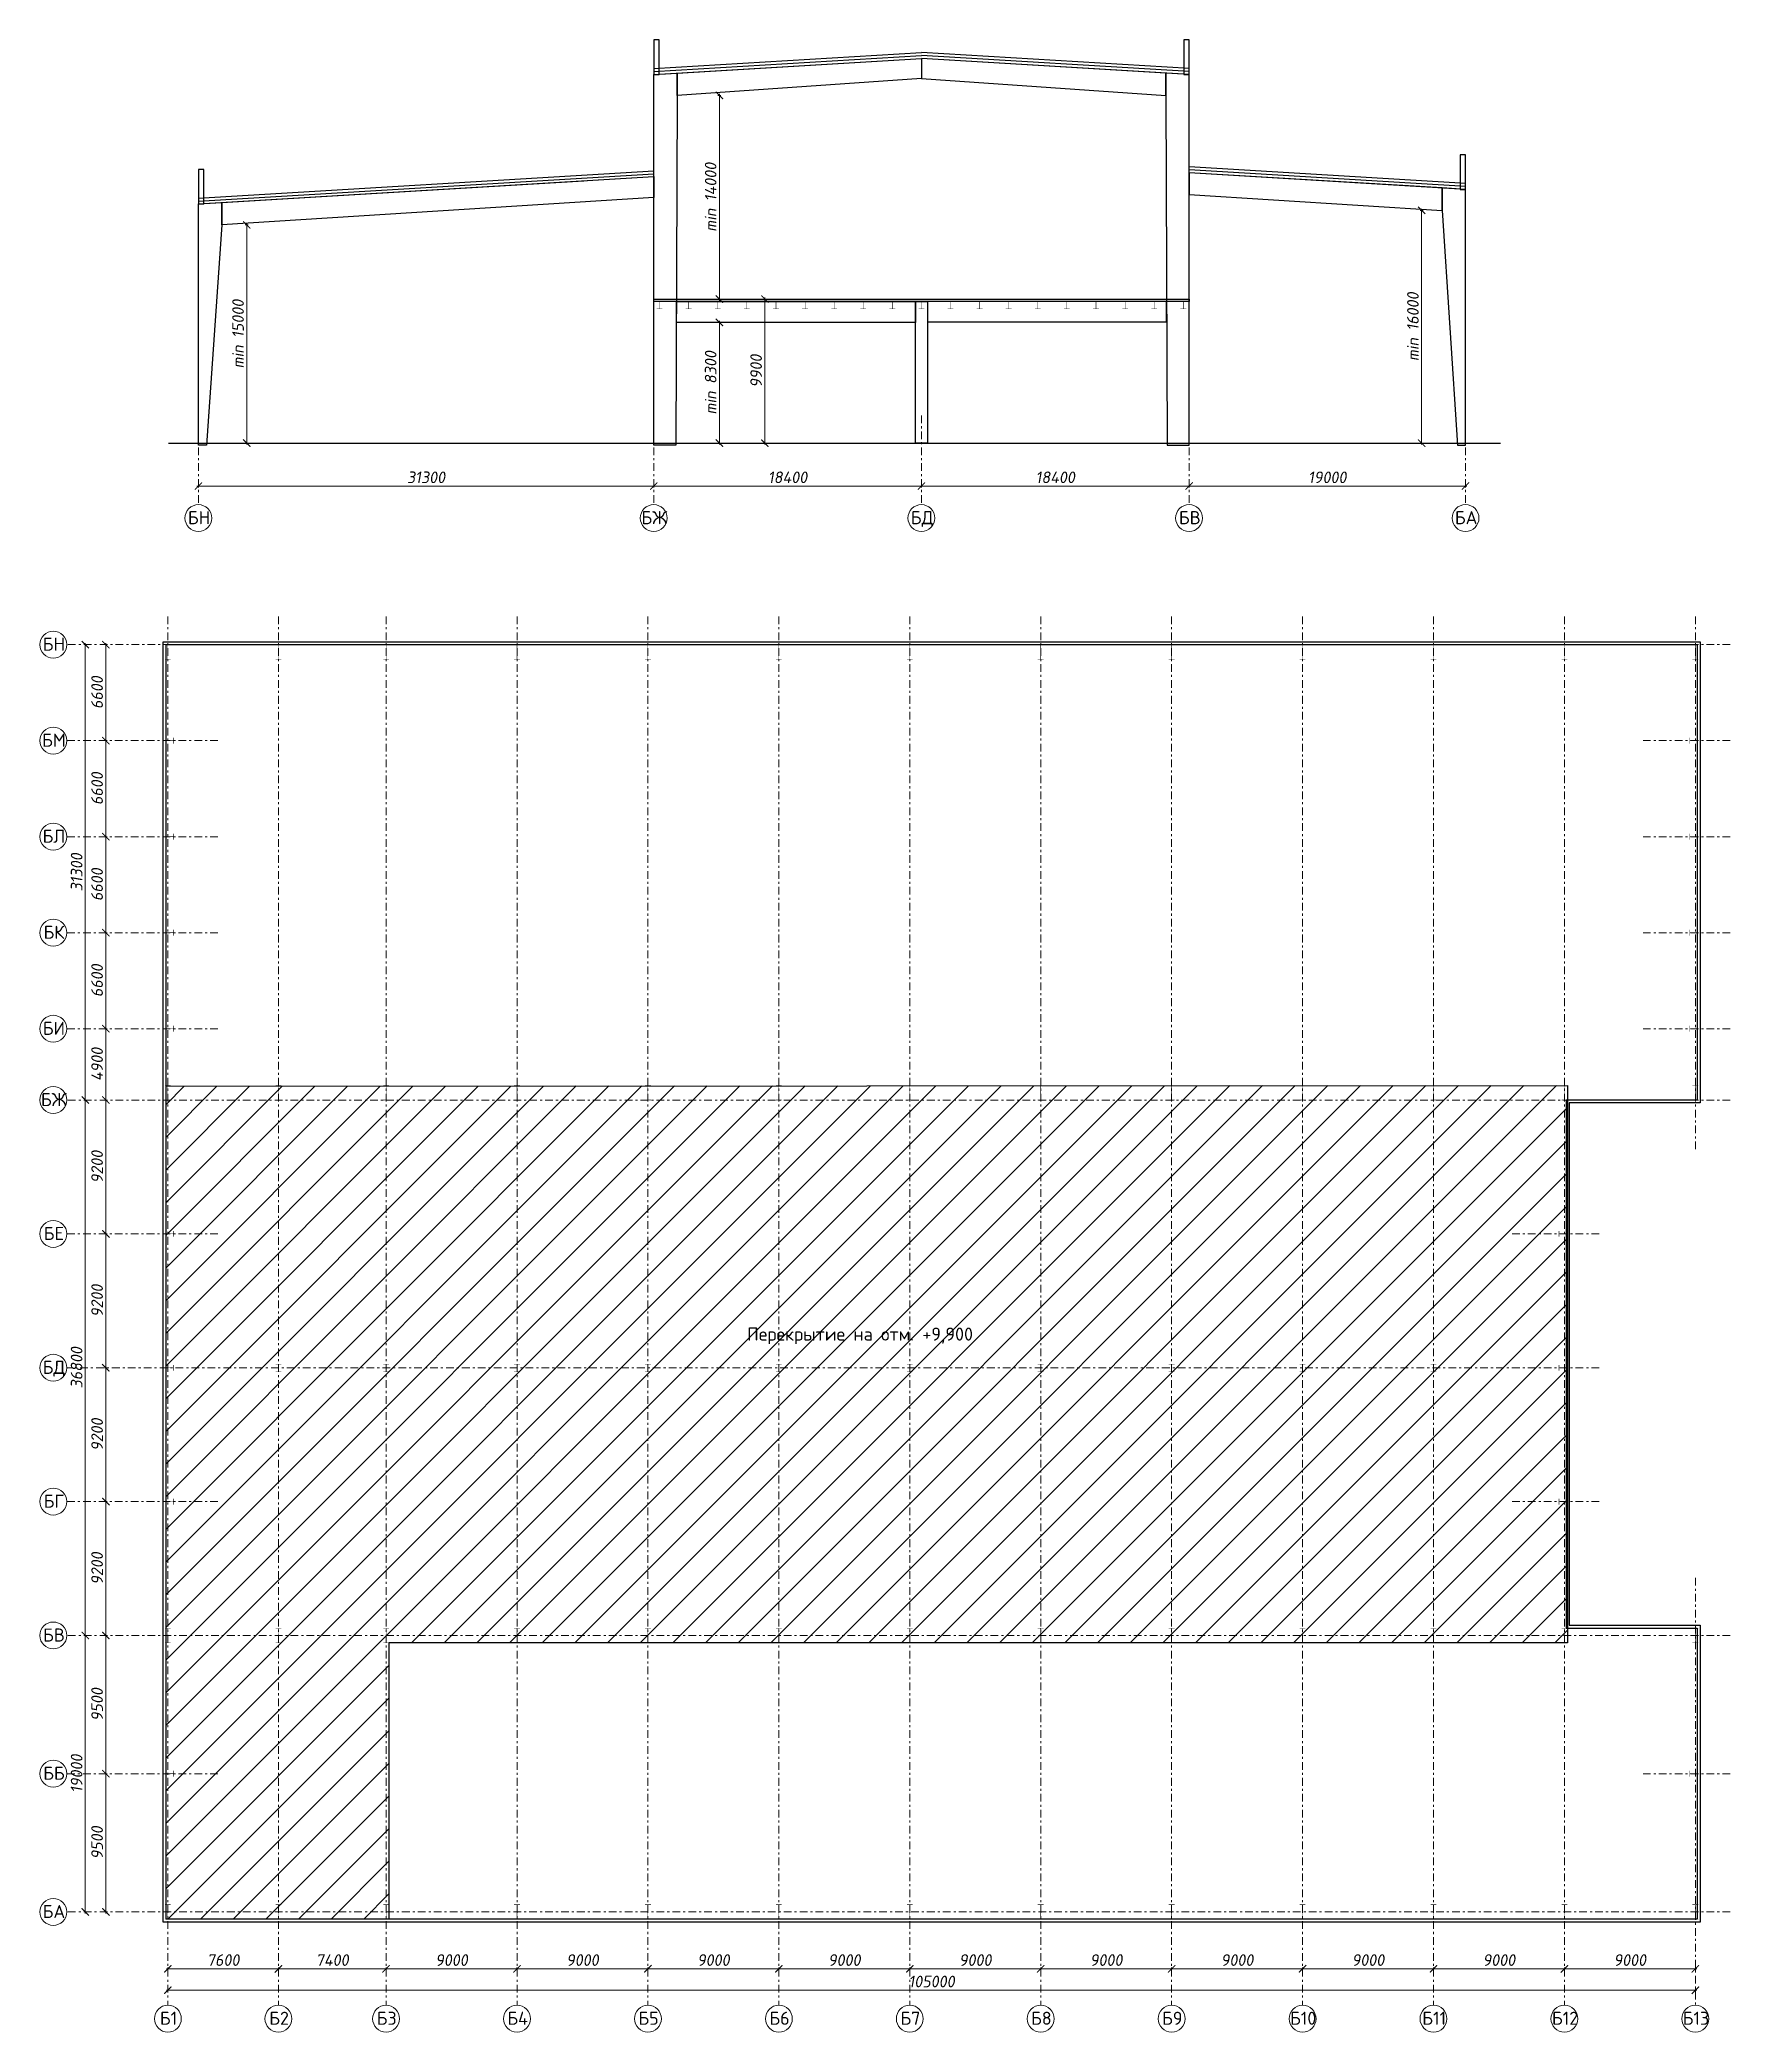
# Model space of a CAD drawing. Header units: millimetres. Extents: x -2648 to 2168491, y -277796 to 297800.
# Drawn here: x 1663548 to 1779741, y 68342 to 205273 of the extents above; entities that cross this region are included whole.
import ezdxf
from ezdxf.enums import TextEntityAlignment as Align

# ---------------------------------------------------------------- set-up
doc = ezdxf.new("R2010")
doc.units = ezdxf.units.MM
doc.linetypes.add('Штрихштриховая', pattern=[1093.611073, 529.166651, -211.666656, 141.111112, -211.666656])
doc.layers.get('0').update_dxf_attribs({"lineweight": 0})
doc.layers.get('Defpoints').update_dxf_attribs({"color": 252})
doc.layers.add('Axes', color=1, linetype='Continuous')
doc.layers.add('Dimension', color=162, linetype='Continuous', lineweight=25)
doc.layers.add('я_12', color=1, linetype='Continuous', lineweight=20)
doc.styles.add('Лена', font='isocpeur.ttf', dxfattribs={"oblique": 10})
doc.dimstyles.new('S-100', dxfattribs={"dimscale": 100, "dimtxt": 1, "dimasz": 1.5, "dimexe": 1, "dimexo": 1, "dimgap": 1, "dimtad": 1, "dimdec": 0, "dimzin": 0, "dimdsep": 46, "dimtxsty": 'Лена', "dimblk": 'ARCHTICK', "dimcen": 2, "dimdle": 1, "dimclrd": 256, "dimclre": 256, "dimclrt": 256, "dimadec": 0, "dimazin": 0, "dimtfac": 1, "dimtdec": 0, "dimtmove": 1, "dimatfit": 2, "dimfxl": 1, "dimtolj": 1, "dimtzin": 0, "dimlwd": 20, "dimlwe": 20, "dimarcsym": 0})

msp = doc.modelspace()

# ---------------------------------------------------------------- texts
at = {"layer": 'Axes', "style": 'Лена'}
for s, p in [('БН', (1674493.5, 171983.9)), ('БЖ', (1705793.5, 171983.9)), ('БД', (1724193.5, 171983.9)), ('БВ', (1742593.5, 171983.9)), ('БА', (1761593.5, 171983.9)), ('БН', (1664516.5, 163287.3)), ('БМ', (1664516.5, 156687.3)), ('БЛ', (1664516.5, 150087.3)), ('БК', (1664516.5, 143487.3)), ('БИ', (1664516.5, 136887.3)), ('БЖ', (1664516.5, 131987.3)), ('БЕ', (1664516.5, 122787.3)), ('Перекрытие на отм. +9,900', (1719931.9, 115870.2)), ('БД', (1664516.5, 113587.3)), ('БГ', (1664516.5, 104387.3)), ('БВ', (1664516.5, 95187.3)), ('ББ', (1664516.5, 85687.3)), ('БА', (1664516.5, 76187.3)), ('Б1', (1672392.9, 68846.8)), ('Б2', (1679992.9, 68846.8)), ('Б3', (1687392.9, 68846.8)), ('Б4', (1696392.9, 68846.8)), ('Б5', (1705392.9, 68846.8)), ('Б6', (1714392.9, 68846.8)), ('Б7', (1723392.9, 68846.8)), ('Б8', (1732392.9, 68846.8)), ('Б9', (1741392.9, 68846.8)), ('Б10', (1750392.9, 68846.8)), ('Б11', (1759392.9, 68846.8)), ('Б12', (1768392.9, 68846.8)), ('Б13', (1777392.9, 68846.8))]:
    msp.add_text(s, height=900, dxfattribs=at).set_placement(p, align=Align.CENTER)

# ---------------------------------------------------------------- blocks, each defined once
blk = doc.blocks.new('_ArchTick')
at = {"color": 0, "linetype": 'ByBlock', "const_width": 0.15}
blk.add_lwpolyline([(-0.5, -0.5), (0.5, 0.5)], dxfattribs=at)
blk = doc.blocks.new('*D431')
at = {"layer": 'Defpoints', "color": 0, "lineweight": -2, "ltscale": 100, "transparency": 16777216}
for p in [(1679948, 72695), (1672348, 72395), (1679948, 70190)]:
    blk.add_point(p, dxfattribs=at)
at = {"layer": 'Dimension', "lineweight": 20, "ltscale": 100, "transparency": 16777216}
for p, q in [((1672248, 72695), (1680048, 72695)), ((1672348, 72595), (1672348, 72795)), ((1679948, 72595), (1679948, 72795))]:
    blk.add_line(p, q, dxfattribs=at)
at = {"layer": 'Dimension', "lineweight": 20, "ltscale": 100, "transparency": 16777216, "xscale": 500, "yscale": 500, "zscale": 500, "rotation": 180}
blk.add_blockref('_ArchTick', (1672348, 72695), dxfattribs=at)
at = {"layer": 'Dimension', "lineweight": 20, "ltscale": 100, "transparency": 16777216, "xscale": 500, "yscale": 500, "zscale": 500}
blk.add_blockref('_ArchTick', (1679948, 72695), dxfattribs=at)
at = {"layer": 'Dimension', "lineweight": -2, "ltscale": 100, "transparency": 16777216, "insert": (1676148, 73295), "char_height": 800, "attachment_point": 5, "style": 'Лена'}
blk.add_mtext('\\A1;7600', dxfattribs=at)
blk = doc.blocks.new('*D432')
at = {"layer": 'Defpoints', "color": 0, "lineweight": -2, "ltscale": 100, "transparency": 16777216}
for p in [(1672348, 72535), (1777348, 71223), (1777348, 70190)]:
    blk.add_point(p, dxfattribs=at)
at = {"layer": 'Dimension', "lineweight": 20, "ltscale": 100, "transparency": 16777216}
for p, q in [((1672248, 71223), (1777448, 71223)), ((1672348, 71323), (1672348, 71123)), ((1777348, 71123), (1777348, 71323))]:
    blk.add_line(p, q, dxfattribs=at)
at = {"layer": 'Dimension', "lineweight": 20, "ltscale": 100, "transparency": 16777216, "xscale": 500, "yscale": 500, "zscale": 500, "rotation": 180}
blk.add_blockref('_ArchTick', (1672348, 71223), dxfattribs=at)
at = {"layer": 'Dimension', "lineweight": 20, "ltscale": 100, "transparency": 16777216, "xscale": 500, "yscale": 500, "zscale": 500}
blk.add_blockref('_ArchTick', (1777348, 71223), dxfattribs=at)
at = {"layer": 'Dimension', "lineweight": -2, "ltscale": 100, "transparency": 16777216, "insert": (1724848, 71823), "char_height": 800, "attachment_point": 5, "style": 'Лена'}
blk.add_mtext('\\A1;105000', dxfattribs=at)
blk = doc.blocks.new('*D445')
at = {"layer": 'Defpoints', "color": 0, "lineweight": -2, "ltscale": 100, "transparency": 16777216}
for p in [(1665396, 95607), (1666675, 95607), (1665396, 76607)]:
    blk.add_point(p, dxfattribs=at)
at = {"layer": 'Dimension', "lineweight": 20, "ltscale": 100, "transparency": 16777216}
for p, q in [((1666575, 95607), (1666775, 95607)), ((1666675, 76507), (1666675, 95707)), ((1666575, 76607), (1666775, 76607))]:
    blk.add_line(p, q, dxfattribs=at)
at = {"layer": 'Dimension', "lineweight": 20, "ltscale": 100, "transparency": 16777216, "xscale": 500, "yscale": 500, "zscale": 500}
for p, rotation in [((1666675, 95607), 90), ((1666675, 76607), 270)]:
    blk.add_blockref('_ArchTick', p, dxfattribs=dict(at, rotation=rotation))
at = {"layer": 'Dimension', "lineweight": -2, "ltscale": 100, "transparency": 16777216, "insert": (1666075, 86107), "char_height": 800, "attachment_point": 5, "rotation": 90, "style": 'Лена'}
blk.add_mtext('\\A1;19000', dxfattribs=at)
blk = doc.blocks.new('*D434')
at = {"layer": 'Defpoints', "color": 0, "lineweight": -2, "ltscale": 100, "transparency": 16777216}
for p in [(1687348, 72695), (1679948, 72395), (1687348, 70190)]:
    blk.add_point(p, dxfattribs=at)
at = {"layer": 'Dimension', "lineweight": 20, "ltscale": 100, "transparency": 16777216}
for p, q in [((1679848, 72695), (1687448, 72695)), ((1679948, 72595), (1679948, 72795)), ((1687348, 72595), (1687348, 72795))]:
    blk.add_line(p, q, dxfattribs=at)
at = {"layer": 'Dimension', "lineweight": 20, "ltscale": 100, "transparency": 16777216, "xscale": 500, "yscale": 500, "zscale": 500, "rotation": 180}
blk.add_blockref('_ArchTick', (1679948, 72695), dxfattribs=at)
at = {"layer": 'Dimension', "lineweight": 20, "ltscale": 100, "transparency": 16777216, "xscale": 500, "yscale": 500, "zscale": 500}
blk.add_blockref('_ArchTick', (1687348, 72695), dxfattribs=at)
at = {"layer": 'Dimension', "lineweight": -2, "ltscale": 100, "transparency": 16777216, "insert": (1683648, 73295), "char_height": 800, "attachment_point": 5, "style": 'Лена'}
blk.add_mtext('\\A1;7400', dxfattribs=at)
blk = doc.blocks.new('*D435')
at = {"layer": 'Defpoints', "color": 0, "lineweight": -2, "ltscale": 100, "transparency": 16777216}
for p in [(1696348, 72695), (1687348, 72395), (1696348, 70190)]:
    blk.add_point(p, dxfattribs=at)
at = {"layer": 'Dimension', "lineweight": 20, "ltscale": 100, "transparency": 16777216}
for p, q in [((1687248, 72695), (1696448, 72695)), ((1687348, 72595), (1687348, 72795)), ((1696348, 72595), (1696348, 72795))]:
    blk.add_line(p, q, dxfattribs=at)
at = {"layer": 'Dimension', "lineweight": 20, "ltscale": 100, "transparency": 16777216, "xscale": 500, "yscale": 500, "zscale": 500, "rotation": 180}
blk.add_blockref('_ArchTick', (1687348, 72695), dxfattribs=at)
at = {"layer": 'Dimension', "lineweight": 20, "ltscale": 100, "transparency": 16777216, "xscale": 500, "yscale": 500, "zscale": 500}
blk.add_blockref('_ArchTick', (1696348, 72695), dxfattribs=at)
at = {"layer": 'Dimension', "lineweight": -2, "ltscale": 100, "transparency": 16777216, "insert": (1691848, 73295), "char_height": 800, "attachment_point": 5, "style": 'Лена'}
blk.add_mtext('\\A1;9000', dxfattribs=at)
blk = doc.blocks.new('*D436')
at = {"layer": 'Defpoints', "color": 0, "lineweight": -2, "ltscale": 100, "transparency": 16777216}
for p in [(1705348, 72695), (1696348, 72395), (1705348, 70190)]:
    blk.add_point(p, dxfattribs=at)
at = {"layer": 'Dimension', "lineweight": 20, "ltscale": 100, "transparency": 16777216}
for p, q in [((1696248, 72695), (1705448, 72695)), ((1696348, 72595), (1696348, 72795)), ((1705348, 72595), (1705348, 72795))]:
    blk.add_line(p, q, dxfattribs=at)
at = {"layer": 'Dimension', "lineweight": 20, "ltscale": 100, "transparency": 16777216, "xscale": 500, "yscale": 500, "zscale": 500, "rotation": 180}
blk.add_blockref('_ArchTick', (1696348, 72695), dxfattribs=at)
at = {"layer": 'Dimension', "lineweight": 20, "ltscale": 100, "transparency": 16777216, "xscale": 500, "yscale": 500, "zscale": 500}
blk.add_blockref('_ArchTick', (1705348, 72695), dxfattribs=at)
at = {"layer": 'Dimension', "lineweight": -2, "ltscale": 100, "transparency": 16777216, "insert": (1700848, 73295), "char_height": 800, "attachment_point": 5, "style": 'Лена'}
blk.add_mtext('\\A1;9000', dxfattribs=at)
blk = doc.blocks.new('*D437')
at = {"layer": 'Defpoints', "color": 0, "lineweight": -2, "ltscale": 100, "transparency": 16777216}
for p in [(1714348, 72695), (1705348, 72395), (1714348, 70190)]:
    blk.add_point(p, dxfattribs=at)
at = {"layer": 'Dimension', "lineweight": 20, "ltscale": 100, "transparency": 16777216}
for p, q in [((1705248, 72695), (1714448, 72695)), ((1705348, 72595), (1705348, 72795)), ((1714348, 72595), (1714348, 72795))]:
    blk.add_line(p, q, dxfattribs=at)
at = {"layer": 'Dimension', "lineweight": 20, "ltscale": 100, "transparency": 16777216, "xscale": 500, "yscale": 500, "zscale": 500, "rotation": 180}
blk.add_blockref('_ArchTick', (1705348, 72695), dxfattribs=at)
at = {"layer": 'Dimension', "lineweight": 20, "ltscale": 100, "transparency": 16777216, "xscale": 500, "yscale": 500, "zscale": 500}
blk.add_blockref('_ArchTick', (1714348, 72695), dxfattribs=at)
at = {"layer": 'Dimension', "lineweight": -2, "ltscale": 100, "transparency": 16777216, "insert": (1709848, 73295), "char_height": 800, "attachment_point": 5, "style": 'Лена'}
blk.add_mtext('\\A1;9000', dxfattribs=at)
blk = doc.blocks.new('*D438')
at = {"layer": 'Defpoints', "color": 0, "lineweight": -2, "ltscale": 100, "transparency": 16777216}
for p in [(1723348, 72695), (1714348, 72395), (1723348, 70190)]:
    blk.add_point(p, dxfattribs=at)
at = {"layer": 'Dimension', "lineweight": 20, "ltscale": 100, "transparency": 16777216}
for p, q in [((1714248, 72695), (1723448, 72695)), ((1714348, 72595), (1714348, 72795)), ((1723348, 72595), (1723348, 72795))]:
    blk.add_line(p, q, dxfattribs=at)
at = {"layer": 'Dimension', "lineweight": 20, "ltscale": 100, "transparency": 16777216, "xscale": 500, "yscale": 500, "zscale": 500, "rotation": 180}
blk.add_blockref('_ArchTick', (1714348, 72695), dxfattribs=at)
at = {"layer": 'Dimension', "lineweight": 20, "ltscale": 100, "transparency": 16777216, "xscale": 500, "yscale": 500, "zscale": 500}
blk.add_blockref('_ArchTick', (1723348, 72695), dxfattribs=at)
at = {"layer": 'Dimension', "lineweight": -2, "ltscale": 100, "transparency": 16777216, "insert": (1718848, 73295), "char_height": 800, "attachment_point": 5, "style": 'Лена'}
blk.add_mtext('\\A1;9000', dxfattribs=at)
blk = doc.blocks.new('*D439')
at = {"layer": 'Defpoints', "color": 0, "lineweight": -2, "ltscale": 100, "transparency": 16777216}
for p in [(1732348, 72695), (1723348, 72395), (1732348, 70190)]:
    blk.add_point(p, dxfattribs=at)
at = {"layer": 'Dimension', "lineweight": 20, "ltscale": 100, "transparency": 16777216}
for p, q in [((1723248, 72695), (1732448, 72695)), ((1723348, 72595), (1723348, 72795)), ((1732348, 72595), (1732348, 72795))]:
    blk.add_line(p, q, dxfattribs=at)
at = {"layer": 'Dimension', "lineweight": 20, "ltscale": 100, "transparency": 16777216, "xscale": 500, "yscale": 500, "zscale": 500, "rotation": 180}
blk.add_blockref('_ArchTick', (1723348, 72695), dxfattribs=at)
at = {"layer": 'Dimension', "lineweight": 20, "ltscale": 100, "transparency": 16777216, "xscale": 500, "yscale": 500, "zscale": 500}
blk.add_blockref('_ArchTick', (1732348, 72695), dxfattribs=at)
at = {"layer": 'Dimension', "lineweight": -2, "ltscale": 100, "transparency": 16777216, "insert": (1727848, 73295), "char_height": 800, "attachment_point": 5, "style": 'Лена'}
blk.add_mtext('\\A1;9000', dxfattribs=at)
blk = doc.blocks.new('*D440')
at = {"layer": 'Defpoints', "color": 0, "lineweight": -2, "ltscale": 100, "transparency": 16777216}
for p in [(1741348, 72695), (1732348, 72395), (1741348, 70190)]:
    blk.add_point(p, dxfattribs=at)
at = {"layer": 'Dimension', "lineweight": 20, "ltscale": 100, "transparency": 16777216}
for p, q in [((1732248, 72695), (1741448, 72695)), ((1732348, 72595), (1732348, 72795)), ((1741348, 72595), (1741348, 72795))]:
    blk.add_line(p, q, dxfattribs=at)
at = {"layer": 'Dimension', "lineweight": 20, "ltscale": 100, "transparency": 16777216, "xscale": 500, "yscale": 500, "zscale": 500, "rotation": 180}
blk.add_blockref('_ArchTick', (1732348, 72695), dxfattribs=at)
at = {"layer": 'Dimension', "lineweight": 20, "ltscale": 100, "transparency": 16777216, "xscale": 500, "yscale": 500, "zscale": 500}
blk.add_blockref('_ArchTick', (1741348, 72695), dxfattribs=at)
at = {"layer": 'Dimension', "lineweight": -2, "ltscale": 100, "transparency": 16777216, "insert": (1736848, 73295), "char_height": 800, "attachment_point": 5, "style": 'Лена'}
blk.add_mtext('\\A1;9000', dxfattribs=at)
blk = doc.blocks.new('*D441')
at = {"layer": 'Defpoints', "color": 0, "lineweight": -2, "ltscale": 100, "transparency": 16777216}
for p in [(1750348, 72695), (1741348, 72395), (1750348, 70190)]:
    blk.add_point(p, dxfattribs=at)
at = {"layer": 'Dimension', "lineweight": 20, "ltscale": 100, "transparency": 16777216}
for p, q in [((1741248, 72695), (1750448, 72695)), ((1741348, 72595), (1741348, 72795)), ((1750348, 72595), (1750348, 72795))]:
    blk.add_line(p, q, dxfattribs=at)
at = {"layer": 'Dimension', "lineweight": 20, "ltscale": 100, "transparency": 16777216, "xscale": 500, "yscale": 500, "zscale": 500, "rotation": 180}
blk.add_blockref('_ArchTick', (1741348, 72695), dxfattribs=at)
at = {"layer": 'Dimension', "lineweight": 20, "ltscale": 100, "transparency": 16777216, "xscale": 500, "yscale": 500, "zscale": 500}
blk.add_blockref('_ArchTick', (1750348, 72695), dxfattribs=at)
at = {"layer": 'Dimension', "lineweight": -2, "ltscale": 100, "transparency": 16777216, "insert": (1745848, 73295), "char_height": 800, "attachment_point": 5, "style": 'Лена'}
blk.add_mtext('\\A1;9000', dxfattribs=at)
blk = doc.blocks.new('*D442')
at = {"layer": 'Defpoints', "color": 0, "lineweight": -2, "ltscale": 100, "transparency": 16777216}
for p in [(1759348, 72695), (1750348, 72395), (1759348, 70190)]:
    blk.add_point(p, dxfattribs=at)
at = {"layer": 'Dimension', "lineweight": 20, "ltscale": 100, "transparency": 16777216}
for p, q in [((1750248, 72695), (1759448, 72695)), ((1750348, 72595), (1750348, 72795)), ((1759348, 72595), (1759348, 72795))]:
    blk.add_line(p, q, dxfattribs=at)
at = {"layer": 'Dimension', "lineweight": 20, "ltscale": 100, "transparency": 16777216, "xscale": 500, "yscale": 500, "zscale": 500, "rotation": 180}
blk.add_blockref('_ArchTick', (1750348, 72695), dxfattribs=at)
at = {"layer": 'Dimension', "lineweight": 20, "ltscale": 100, "transparency": 16777216, "xscale": 500, "yscale": 500, "zscale": 500}
blk.add_blockref('_ArchTick', (1759348, 72695), dxfattribs=at)
at = {"layer": 'Dimension', "lineweight": -2, "ltscale": 100, "transparency": 16777216, "insert": (1754848, 73295), "char_height": 800, "attachment_point": 5, "style": 'Лена'}
blk.add_mtext('\\A1;9000', dxfattribs=at)
blk = doc.blocks.new('*D443')
at = {"layer": 'Defpoints', "color": 0, "lineweight": -2, "ltscale": 100, "transparency": 16777216}
for p in [(1768348, 72695), (1759348, 72395), (1768348, 70190)]:
    blk.add_point(p, dxfattribs=at)
at = {"layer": 'Dimension', "lineweight": 20, "ltscale": 100, "transparency": 16777216}
for p, q in [((1759248, 72695), (1768448, 72695)), ((1759348, 72595), (1759348, 72795)), ((1768348, 72595), (1768348, 72795))]:
    blk.add_line(p, q, dxfattribs=at)
at = {"layer": 'Dimension', "lineweight": 20, "ltscale": 100, "transparency": 16777216, "xscale": 500, "yscale": 500, "zscale": 500, "rotation": 180}
blk.add_blockref('_ArchTick', (1759348, 72695), dxfattribs=at)
at = {"layer": 'Dimension', "lineweight": 20, "ltscale": 100, "transparency": 16777216, "xscale": 500, "yscale": 500, "zscale": 500}
blk.add_blockref('_ArchTick', (1768348, 72695), dxfattribs=at)
at = {"layer": 'Dimension', "lineweight": -2, "ltscale": 100, "transparency": 16777216, "insert": (1763848, 73295), "char_height": 800, "attachment_point": 5, "style": 'Лена'}
blk.add_mtext('\\A1;9000', dxfattribs=at)
blk = doc.blocks.new('*D433')
at = {"layer": 'Defpoints', "color": 0, "lineweight": -2, "ltscale": 100, "transparency": 16777216}
for p in [(1777348, 72695), (1768348, 72395), (1777348, 70190)]:
    blk.add_point(p, dxfattribs=at)
at = {"layer": 'Dimension', "lineweight": 20, "ltscale": 100, "transparency": 16777216}
for p, q in [((1768248, 72695), (1777448, 72695)), ((1768348, 72595), (1768348, 72795)), ((1777348, 72595), (1777348, 72795))]:
    blk.add_line(p, q, dxfattribs=at)
at = {"layer": 'Dimension', "lineweight": 20, "ltscale": 100, "transparency": 16777216, "xscale": 500, "yscale": 500, "zscale": 500, "rotation": 180}
blk.add_blockref('_ArchTick', (1768348, 72695), dxfattribs=at)
at = {"layer": 'Dimension', "lineweight": 20, "ltscale": 100, "transparency": 16777216, "xscale": 500, "yscale": 500, "zscale": 500}
blk.add_blockref('_ArchTick', (1777348, 72695), dxfattribs=at)
at = {"layer": 'Dimension', "lineweight": -2, "ltscale": 100, "transparency": 16777216, "insert": (1772848, 73295), "char_height": 800, "attachment_point": 5, "style": 'Лена'}
blk.add_mtext('\\A1;9000', dxfattribs=at)
blk = doc.blocks.new('*D444')
at = {"layer": 'Defpoints', "color": 0, "lineweight": -2, "ltscale": 100, "transparency": 16777216}
for p in [(1665396, 86107), (1668085, 86107), (1665396, 76607)]:
    blk.add_point(p, dxfattribs=at)
at = {"layer": 'Dimension', "lineweight": 20, "ltscale": 100, "transparency": 16777216}
for p, q in [((1667985, 86107), (1668185, 86107)), ((1668085, 76507), (1668085, 86207)), ((1667985, 76607), (1668185, 76607))]:
    blk.add_line(p, q, dxfattribs=at)
at = {"layer": 'Dimension', "lineweight": 20, "ltscale": 100, "transparency": 16777216, "xscale": 500, "yscale": 500, "zscale": 500}
for p, rotation in [((1668085, 86107), 90), ((1668085, 76607), 270)]:
    blk.add_blockref('_ArchTick', p, dxfattribs=dict(at, rotation=rotation))
at = {"layer": 'Dimension', "lineweight": -2, "ltscale": 100, "transparency": 16777216, "insert": (1667485, 81357), "char_height": 800, "attachment_point": 5, "rotation": 90, "style": 'Лена'}
blk.add_mtext('\\A1;9500', dxfattribs=at)
blk = doc.blocks.new('*D446')
at = {"layer": 'Defpoints', "color": 0, "lineweight": -2, "ltscale": 100, "transparency": 16777216}
for p in [(1665396, 95607), (1668085, 95607), (1665396, 86107)]:
    blk.add_point(p, dxfattribs=at)
at = {"layer": 'Dimension', "lineweight": 20, "ltscale": 100, "transparency": 16777216}
for p, q in [((1667985, 95607), (1668185, 95607)), ((1668085, 86007), (1668085, 95707)), ((1667985, 86107), (1668185, 86107))]:
    blk.add_line(p, q, dxfattribs=at)
at = {"layer": 'Dimension', "lineweight": 20, "ltscale": 100, "transparency": 16777216, "xscale": 500, "yscale": 500, "zscale": 500}
for p, rotation in [((1668085, 95607), 90), ((1668085, 86107), 270)]:
    blk.add_blockref('_ArchTick', p, dxfattribs=dict(at, rotation=rotation))
at = {"layer": 'Dimension', "lineweight": -2, "ltscale": 100, "transparency": 16777216, "insert": (1667485, 90857), "char_height": 800, "attachment_point": 5, "rotation": 90, "style": 'Лена'}
blk.add_mtext('\\A1;9500', dxfattribs=at)
blk = doc.blocks.new('*D447')
at = {"layer": 'Defpoints', "color": 0, "lineweight": -2, "ltscale": 100, "transparency": 16777216}
for p in [(1665396, 104807), (1668085, 104807), (1665396, 95607)]:
    blk.add_point(p, dxfattribs=at)
at = {"layer": 'Dimension', "lineweight": 20, "ltscale": 100, "transparency": 16777216}
for p, q in [((1667985, 104807), (1668185, 104807)), ((1668085, 95507), (1668085, 104907)), ((1667985, 95607), (1668185, 95607))]:
    blk.add_line(p, q, dxfattribs=at)
at = {"layer": 'Dimension', "lineweight": 20, "ltscale": 100, "transparency": 16777216, "xscale": 500, "yscale": 500, "zscale": 500}
for p, rotation in [((1668085, 104807), 90), ((1668085, 95607), 270)]:
    blk.add_blockref('_ArchTick', p, dxfattribs=dict(at, rotation=rotation))
at = {"layer": 'Dimension', "lineweight": -2, "ltscale": 100, "transparency": 16777216, "insert": (1667485, 100207), "char_height": 800, "attachment_point": 5, "rotation": 90, "style": 'Лена'}
blk.add_mtext('\\A1;9200', dxfattribs=at)
blk = doc.blocks.new('*D448')
at = {"layer": 'Defpoints', "color": 0, "lineweight": -2, "ltscale": 100, "transparency": 16777216}
for p in [(1665396, 114007), (1668085, 114007), (1665396, 104807)]:
    blk.add_point(p, dxfattribs=at)
at = {"layer": 'Dimension', "lineweight": 20, "ltscale": 100, "transparency": 16777216}
for p, q in [((1667985, 114007), (1668185, 114007)), ((1668085, 104707), (1668085, 114107)), ((1667985, 104807), (1668185, 104807))]:
    blk.add_line(p, q, dxfattribs=at)
at = {"layer": 'Dimension', "lineweight": 20, "ltscale": 100, "transparency": 16777216, "xscale": 500, "yscale": 500, "zscale": 500}
for p, rotation in [((1668085, 114007), 90), ((1668085, 104807), 270)]:
    blk.add_blockref('_ArchTick', p, dxfattribs=dict(at, rotation=rotation))
at = {"layer": 'Dimension', "lineweight": -2, "ltscale": 100, "transparency": 16777216, "insert": (1667485, 109407), "char_height": 800, "attachment_point": 5, "rotation": 90, "style": 'Лена'}
blk.add_mtext('\\A1;9200', dxfattribs=at)
blk = doc.blocks.new('*D449')
at = {"layer": 'Defpoints', "color": 0, "lineweight": -2, "ltscale": 100, "transparency": 16777216}
for p in [(1665396, 123207), (1668085, 123207), (1665396, 114007)]:
    blk.add_point(p, dxfattribs=at)
at = {"layer": 'Dimension', "lineweight": 20, "ltscale": 100, "transparency": 16777216}
for p, q in [((1668085, 113907), (1668085, 123307)), ((1667985, 123207), (1668185, 123207)), ((1667985, 114007), (1668185, 114007))]:
    blk.add_line(p, q, dxfattribs=at)
at = {"layer": 'Dimension', "lineweight": 20, "ltscale": 100, "transparency": 16777216, "xscale": 500, "yscale": 500, "zscale": 500}
for p, rotation in [((1668085, 123207), 90), ((1668085, 114007), 270)]:
    blk.add_blockref('_ArchTick', p, dxfattribs=dict(at, rotation=rotation))
at = {"layer": 'Dimension', "lineweight": -2, "ltscale": 100, "transparency": 16777216, "insert": (1667485, 118607), "char_height": 800, "attachment_point": 5, "rotation": 90, "style": 'Лена'}
blk.add_mtext('\\A1;9200', dxfattribs=at)
blk = doc.blocks.new('*D450')
at = {"layer": 'Defpoints', "color": 0, "lineweight": -2, "ltscale": 100, "transparency": 16777216}
for p in [(1665396, 132407), (1668085, 132407), (1665396, 123207)]:
    blk.add_point(p, dxfattribs=at)
at = {"layer": 'Dimension', "lineweight": 20, "ltscale": 100, "transparency": 16777216}
for p, q in [((1667985, 132407), (1668185, 132407)), ((1668085, 123107), (1668085, 132507)), ((1667985, 123207), (1668185, 123207))]:
    blk.add_line(p, q, dxfattribs=at)
at = {"layer": 'Dimension', "lineweight": 20, "ltscale": 100, "transparency": 16777216, "xscale": 500, "yscale": 500, "zscale": 500}
for p, rotation in [((1668085, 132407), 90), ((1668085, 123207), 270)]:
    blk.add_blockref('_ArchTick', p, dxfattribs=dict(at, rotation=rotation))
at = {"layer": 'Dimension', "lineweight": -2, "ltscale": 100, "transparency": 16777216, "insert": (1667485, 127807), "char_height": 800, "attachment_point": 5, "rotation": 90, "style": 'Лена'}
blk.add_mtext('\\A1;9200', dxfattribs=at)
blk = doc.blocks.new('*D451')
at = {"layer": 'Defpoints', "color": 0, "lineweight": -2, "ltscale": 100, "transparency": 16777216}
for p in [(1665396, 137307), (1668085, 137307), (1665396, 132407)]:
    blk.add_point(p, dxfattribs=at)
at = {"layer": 'Dimension', "lineweight": 20, "ltscale": 100, "transparency": 16777216}
for p, q in [((1667985, 137307), (1668185, 137307)), ((1668085, 132307), (1668085, 137407)), ((1667985, 132407), (1668185, 132407))]:
    blk.add_line(p, q, dxfattribs=at)
at = {"layer": 'Dimension', "lineweight": 20, "ltscale": 100, "transparency": 16777216, "xscale": 500, "yscale": 500, "zscale": 500}
for p, rotation in [((1668085, 137307), 90), ((1668085, 132407), 270)]:
    blk.add_blockref('_ArchTick', p, dxfattribs=dict(at, rotation=rotation))
at = {"layer": 'Dimension', "lineweight": -2, "ltscale": 100, "transparency": 16777216, "insert": (1667485, 134857), "char_height": 800, "attachment_point": 5, "rotation": 90, "style": 'Лена'}
blk.add_mtext('\\A1;4900', dxfattribs=at)
blk = doc.blocks.new('*D452')
at = {"layer": 'Defpoints', "color": 0, "lineweight": -2, "ltscale": 100, "transparency": 16777216}
for p in [(1665396, 143907), (1668085, 143907), (1665396, 137307)]:
    blk.add_point(p, dxfattribs=at)
at = {"layer": 'Dimension', "lineweight": 20, "ltscale": 100, "transparency": 16777216}
for p, q in [((1667985, 143907), (1668185, 143907)), ((1668085, 137207), (1668085, 144007)), ((1667985, 137307), (1668185, 137307))]:
    blk.add_line(p, q, dxfattribs=at)
at = {"layer": 'Dimension', "lineweight": 20, "ltscale": 100, "transparency": 16777216, "xscale": 500, "yscale": 500, "zscale": 500}
for p, rotation in [((1668085, 143907), 90), ((1668085, 137307), 270)]:
    blk.add_blockref('_ArchTick', p, dxfattribs=dict(at, rotation=rotation))
at = {"layer": 'Dimension', "lineweight": -2, "ltscale": 100, "transparency": 16777216, "insert": (1667485, 140607), "char_height": 800, "attachment_point": 5, "rotation": 90, "style": 'Лена'}
blk.add_mtext('\\A1;6600', dxfattribs=at)
blk = doc.blocks.new('*D453')
at = {"layer": 'Defpoints', "color": 0, "lineweight": -2, "ltscale": 100, "transparency": 16777216}
for p in [(1665396, 150507), (1668085, 150507), (1665396, 143907)]:
    blk.add_point(p, dxfattribs=at)
at = {"layer": 'Dimension', "lineweight": 20, "ltscale": 100, "transparency": 16777216}
for p, q in [((1667985, 150507), (1668185, 150507)), ((1668085, 143807), (1668085, 150607)), ((1667985, 143907), (1668185, 143907))]:
    blk.add_line(p, q, dxfattribs=at)
at = {"layer": 'Dimension', "lineweight": 20, "ltscale": 100, "transparency": 16777216, "xscale": 500, "yscale": 500, "zscale": 500}
for p, rotation in [((1668085, 150507), 90), ((1668085, 143907), 270)]:
    blk.add_blockref('_ArchTick', p, dxfattribs=dict(at, rotation=rotation))
at = {"layer": 'Dimension', "lineweight": -2, "ltscale": 100, "transparency": 16777216, "insert": (1667485, 147207), "char_height": 800, "attachment_point": 5, "rotation": 90, "style": 'Лена'}
blk.add_mtext('\\A1;6600', dxfattribs=at)
blk = doc.blocks.new('*D454')
at = {"layer": 'Defpoints', "color": 0, "lineweight": -2, "ltscale": 100, "transparency": 16777216}
for p in [(1665396, 157107), (1668085, 157107), (1665396, 150507)]:
    blk.add_point(p, dxfattribs=at)
at = {"layer": 'Dimension', "lineweight": 20, "ltscale": 100, "transparency": 16777216}
for p, q in [((1667985, 157107), (1668185, 157107)), ((1668085, 150407), (1668085, 157207)), ((1667985, 150507), (1668185, 150507))]:
    blk.add_line(p, q, dxfattribs=at)
at = {"layer": 'Dimension', "lineweight": 20, "ltscale": 100, "transparency": 16777216, "xscale": 500, "yscale": 500, "zscale": 500}
for p, rotation in [((1668085, 157107), 90), ((1668085, 150507), 270)]:
    blk.add_blockref('_ArchTick', p, dxfattribs=dict(at, rotation=rotation))
at = {"layer": 'Dimension', "lineweight": -2, "ltscale": 100, "transparency": 16777216, "insert": (1667485, 153807), "char_height": 800, "attachment_point": 5, "rotation": 90, "style": 'Лена'}
blk.add_mtext('\\A1;6600', dxfattribs=at)
blk = doc.blocks.new('*D455')
at = {"layer": 'Defpoints', "color": 0, "lineweight": -2, "ltscale": 100, "transparency": 16777216}
for p in [(1665396, 163707), (1668085, 163707), (1665396, 157107)]:
    blk.add_point(p, dxfattribs=at)
at = {"layer": 'Dimension', "lineweight": 20, "ltscale": 100, "transparency": 16777216}
for p, q in [((1667985, 163707), (1668185, 163707)), ((1668085, 157007), (1668085, 163807)), ((1667985, 157107), (1668185, 157107))]:
    blk.add_line(p, q, dxfattribs=at)
at = {"layer": 'Dimension', "lineweight": 20, "ltscale": 100, "transparency": 16777216, "xscale": 500, "yscale": 500, "zscale": 500}
for p, rotation in [((1668085, 163707), 90), ((1668085, 157107), 270)]:
    blk.add_blockref('_ArchTick', p, dxfattribs=dict(at, rotation=rotation))
at = {"layer": 'Dimension', "lineweight": -2, "ltscale": 100, "transparency": 16777216, "insert": (1667485, 160407), "char_height": 800, "attachment_point": 5, "rotation": 90, "style": 'Лена'}
blk.add_mtext('\\A1;6600', dxfattribs=at)
blk = doc.blocks.new('*D456')
at = {"layer": 'Defpoints', "color": 0, "lineweight": -2, "ltscale": 100, "transparency": 16777216}
for p in [(1665396, 132407), (1666675, 132407), (1665396, 95607)]:
    blk.add_point(p, dxfattribs=at)
at = {"layer": 'Dimension', "lineweight": 20, "ltscale": 100, "transparency": 16777216}
for p, q in [((1666575, 132407), (1666775, 132407)), ((1666675, 95507), (1666675, 132507)), ((1666575, 95607), (1666775, 95607))]:
    blk.add_line(p, q, dxfattribs=at)
at = {"layer": 'Dimension', "lineweight": 20, "ltscale": 100, "transparency": 16777216, "xscale": 500, "yscale": 500, "zscale": 500}
for p, rotation in [((1666675, 132407), 90), ((1666675, 95607), 270)]:
    blk.add_blockref('_ArchTick', p, dxfattribs=dict(at, rotation=rotation))
at = {"layer": 'Dimension', "lineweight": -2, "ltscale": 100, "transparency": 16777216, "insert": (1666075, 114007), "char_height": 800, "attachment_point": 5, "rotation": 90, "style": 'Лена'}
blk.add_mtext('\\A1;36800', dxfattribs=at)
blk = doc.blocks.new('*D457')
at = {"layer": 'Defpoints', "color": 0, "lineweight": -2, "ltscale": 100, "transparency": 16777216}
for p in [(1665396, 163707), (1666675, 163707), (1665396, 132407)]:
    blk.add_point(p, dxfattribs=at)
at = {"layer": 'Dimension', "lineweight": 20, "ltscale": 100, "transparency": 16777216}
for p, q in [((1666575, 163707), (1666775, 163707)), ((1666675, 132307), (1666675, 163807)), ((1666575, 132407), (1666775, 132407))]:
    blk.add_line(p, q, dxfattribs=at)
at = {"layer": 'Dimension', "lineweight": 20, "ltscale": 100, "transparency": 16777216, "xscale": 500, "yscale": 500, "zscale": 500}
for p, rotation in [((1666675, 163707), 90), ((1666675, 132407), 270)]:
    blk.add_blockref('_ArchTick', p, dxfattribs=dict(at, rotation=rotation))
at = {"layer": 'Dimension', "lineweight": -2, "ltscale": 100, "transparency": 16777216, "insert": (1666075, 148057), "char_height": 800, "attachment_point": 5, "rotation": 90, "style": 'Лена'}
blk.add_mtext('\\A1;31300', dxfattribs=at)
blk = doc.blocks.new('*D555')
at = {"layer": 'Defpoints', "color": 0, "lineweight": -2, "ltscale": 100, "transparency": 16777216}
for p in [(1742549, 174606), (1742549, 173327), (1761549, 173327)]:
    blk.add_point(p, dxfattribs=at)
at = {"layer": 'Dimension', "lineweight": 20, "ltscale": 100, "transparency": 16777216}
for p, q in [((1761649, 174606), (1742449, 174606)), ((1742549, 174506), (1742549, 174706)), ((1761549, 174506), (1761549, 174706))]:
    blk.add_line(p, q, dxfattribs=at)
at = {"layer": 'Dimension', "lineweight": 20, "ltscale": 100, "transparency": 16777216, "xscale": 500, "yscale": 500, "zscale": 500, "rotation": 180}
blk.add_blockref('_ArchTick', (1742549, 174606), dxfattribs=at)
at = {"layer": 'Dimension', "lineweight": 20, "ltscale": 100, "transparency": 16777216, "xscale": 500, "yscale": 500, "zscale": 500}
blk.add_blockref('_ArchTick', (1761549, 174606), dxfattribs=at)
at = {"layer": 'Dimension', "lineweight": -2, "ltscale": 100, "transparency": 16777216, "insert": (1752049, 175206), "char_height": 800, "attachment_point": 5, "style": 'Лена'}
blk.add_mtext('\\A1;19000', dxfattribs=at)
blk = doc.blocks.new('*D553')
at = {"layer": 'Defpoints', "color": 0, "lineweight": -2, "ltscale": 100, "transparency": 16777216}
for p in [(1705749, 174606), (1705749, 173327), (1724149, 173327)]:
    blk.add_point(p, dxfattribs=at)
at = {"layer": 'Dimension', "lineweight": 20, "ltscale": 100, "transparency": 16777216}
for p, q in [((1724249, 174606), (1705649, 174606)), ((1705749, 174506), (1705749, 174706)), ((1724149, 174506), (1724149, 174706))]:
    blk.add_line(p, q, dxfattribs=at)
at = {"layer": 'Dimension', "lineweight": 20, "ltscale": 100, "transparency": 16777216, "xscale": 500, "yscale": 500, "zscale": 500, "rotation": 180}
blk.add_blockref('_ArchTick', (1705749, 174606), dxfattribs=at)
at = {"layer": 'Dimension', "lineweight": 20, "ltscale": 100, "transparency": 16777216, "xscale": 500, "yscale": 500, "zscale": 500}
blk.add_blockref('_ArchTick', (1724149, 174606), dxfattribs=at)
at = {"layer": 'Dimension', "lineweight": -2, "ltscale": 100, "transparency": 16777216, "insert": (1714949, 175206), "char_height": 800, "attachment_point": 5, "style": 'Лена'}
blk.add_mtext('\\A1;18400', dxfattribs=at)
blk = doc.blocks.new('*D554')
at = {"layer": 'Defpoints', "color": 0, "lineweight": -2, "ltscale": 100, "transparency": 16777216}
for p in [(1674449, 174606), (1674449, 173327), (1705749, 173327)]:
    blk.add_point(p, dxfattribs=at)
at = {"layer": 'Dimension', "lineweight": 20, "ltscale": 100, "transparency": 16777216}
for p, q in [((1705849, 174606), (1674349, 174606)), ((1674449, 174506), (1674449, 174706)), ((1705749, 174506), (1705749, 174706))]:
    blk.add_line(p, q, dxfattribs=at)
at = {"layer": 'Dimension', "lineweight": 20, "ltscale": 100, "transparency": 16777216, "xscale": 500, "yscale": 500, "zscale": 500, "rotation": 180}
blk.add_blockref('_ArchTick', (1674449, 174606), dxfattribs=at)
at = {"layer": 'Dimension', "lineweight": 20, "ltscale": 100, "transparency": 16777216, "xscale": 500, "yscale": 500, "zscale": 500}
blk.add_blockref('_ArchTick', (1705749, 174606), dxfattribs=at)
at = {"layer": 'Dimension', "lineweight": -2, "ltscale": 100, "transparency": 16777216, "insert": (1690099, 175206), "char_height": 800, "attachment_point": 5, "style": 'Лена'}
blk.add_mtext('\\A1;31300', dxfattribs=at)
blk = doc.blocks.new('*D556')
at = {"layer": 'Defpoints', "color": 0, "lineweight": -2, "ltscale": 100, "transparency": 16777216}
for p in [(1742549, 174606), (1724149, 173327), (1742549, 173327)]:
    blk.add_point(p, dxfattribs=at)
at = {"layer": 'Dimension', "lineweight": 20, "ltscale": 100, "transparency": 16777216}
for p, q in [((1724049, 174606), (1742649, 174606)), ((1724149, 174506), (1724149, 174706)), ((1742549, 174506), (1742549, 174706))]:
    blk.add_line(p, q, dxfattribs=at)
at = {"layer": 'Dimension', "lineweight": 20, "ltscale": 100, "transparency": 16777216, "xscale": 500, "yscale": 500, "zscale": 500, "rotation": 180}
blk.add_blockref('_ArchTick', (1724149, 174606), dxfattribs=at)
at = {"layer": 'Dimension', "lineweight": 20, "ltscale": 100, "transparency": 16777216, "xscale": 500, "yscale": 500, "zscale": 500}
blk.add_blockref('_ArchTick', (1742549, 174606), dxfattribs=at)
at = {"layer": 'Dimension', "lineweight": -2, "ltscale": 100, "transparency": 16777216, "insert": (1733349, 175206), "char_height": 800, "attachment_point": 5, "style": 'Лена'}
blk.add_mtext('\\A1;18400', dxfattribs=at)
blk = doc.blocks.new('*D558')
at = {"layer": 'Defpoints', "color": 0, "lineweight": -2, "ltscale": 100, "transparency": 16777216}
for p in [(1676049, 192555), (1677773, 192555), (1676563, 177555)]:
    blk.add_point(p, dxfattribs=at)
at = {"layer": 'Dimension', "lineweight": 20, "ltscale": 100, "transparency": 16777216}
for p, q in [((1677673, 192555), (1677873, 192555)), ((1677773, 177455), (1677773, 192655)), ((1677673, 177555), (1677873, 177555))]:
    blk.add_line(p, q, dxfattribs=at)
at = {"layer": 'Dimension', "lineweight": 20, "ltscale": 100, "transparency": 16777216, "xscale": 500, "yscale": 500, "zscale": 500}
for p, rotation in [((1677773, 192555), 90), ((1677773, 177555), 270)]:
    blk.add_blockref('_ArchTick', p, dxfattribs=dict(at, rotation=rotation))
at = {"layer": 'Dimension', "lineweight": -2, "ltscale": 100, "transparency": 16777216, "insert": (1677173, 185055), "char_height": 800, "attachment_point": 5, "rotation": 90, "style": 'Лена'}
blk.add_mtext('\\A1;min 15000', dxfattribs=at)
blk = doc.blocks.new('*D559')
at = {"layer": 'Defpoints', "color": 0, "lineweight": -2, "ltscale": 100, "transparency": 16777216}
for p in [(1758533, 193555), (1759949, 193555), (1757323, 177555)]:
    blk.add_point(p, dxfattribs=at)
at = {"layer": 'Dimension', "lineweight": 20, "ltscale": 100, "transparency": 16777216}
for p, q in [((1758633, 193555), (1758433, 193555)), ((1758533, 177455), (1758533, 193655)), ((1758433, 177555), (1758633, 177555))]:
    blk.add_line(p, q, dxfattribs=at)
at = {"layer": 'Dimension', "lineweight": 20, "ltscale": 100, "transparency": 16777216, "xscale": 500, "yscale": 500, "zscale": 500}
for p, rotation in [((1758533, 193555), 90), ((1758533, 177555), 270)]:
    blk.add_blockref('_ArchTick', p, dxfattribs=dict(at, rotation=rotation))
at = {"layer": 'Dimension', "lineweight": -2, "ltscale": 100, "transparency": 16777216, "insert": (1757933, 185555), "char_height": 800, "attachment_point": 5, "rotation": 90, "style": 'Лена'}
blk.add_mtext('\\A1;min 16000', dxfattribs=at)
blk = doc.blocks.new('*D560')
at = {"layer": 'Defpoints', "color": 0, "lineweight": -2, "ltscale": 100, "transparency": 16777216}
for p in [(1707349, 201455), (1710261, 201455), (1707610, 187455)]:
    blk.add_point(p, dxfattribs=at)
at = {"layer": 'Dimension', "lineweight": 20, "ltscale": 100, "transparency": 16777216}
for p, q in [((1710161, 201455), (1710361, 201455)), ((1710261, 187355), (1710261, 201555)), ((1710161, 187455), (1710361, 187455))]:
    blk.add_line(p, q, dxfattribs=at)
at = {"layer": 'Dimension', "lineweight": 20, "ltscale": 100, "transparency": 16777216, "xscale": 500, "yscale": 500, "zscale": 500}
for p, rotation in [((1710261, 201455), 90), ((1710261, 187455), 270)]:
    blk.add_blockref('_ArchTick', p, dxfattribs=dict(at, rotation=rotation))
at = {"layer": 'Dimension', "lineweight": -2, "ltscale": 100, "transparency": 16777216, "insert": (1709661, 194455), "char_height": 800, "attachment_point": 5, "rotation": 90, "style": 'Лена'}
blk.add_mtext('\\A1;min 14000', dxfattribs=at)
blk = doc.blocks.new('*D561')
at = {"layer": 'Defpoints', "color": 0, "lineweight": -2, "ltscale": 100, "transparency": 16777216}
for p in [(1707676, 185855), (1710261, 185855), (1707610, 177555)]:
    blk.add_point(p, dxfattribs=at)
at = {"layer": 'Dimension', "lineweight": 20, "ltscale": 100, "transparency": 16777216}
for p, q in [((1710161, 185855), (1710361, 185855)), ((1710261, 177455), (1710261, 185955)), ((1710161, 177555), (1710361, 177555))]:
    blk.add_line(p, q, dxfattribs=at)
at = {"layer": 'Dimension', "lineweight": 20, "ltscale": 100, "transparency": 16777216, "xscale": 500, "yscale": 500, "zscale": 500}
for p, rotation in [((1710261, 185855), 90), ((1710261, 177555), 270)]:
    blk.add_blockref('_ArchTick', p, dxfattribs=dict(at, rotation=rotation))
at = {"layer": 'Dimension', "lineweight": -2, "ltscale": 100, "transparency": 16777216, "insert": (1709661, 181705), "char_height": 800, "attachment_point": 5, "rotation": 90, "style": 'Лена'}
blk.add_mtext('\\A1;min 8300', dxfattribs=at)
blk = doc.blocks.new('*D562')
at = {"layer": 'Defpoints', "color": 0, "lineweight": -2, "ltscale": 100, "transparency": 16777216}
for p in [(1713387, 187455), (1714727, 187455), (1714192, 177555)]:
    blk.add_point(p, dxfattribs=at)
at = {"layer": 'Dimension', "lineweight": 20, "ltscale": 100, "transparency": 16777216}
for p, q in [((1713487, 187455), (1713287, 187455)), ((1713387, 177455), (1713387, 187555)), ((1713487, 177555), (1713287, 177555))]:
    blk.add_line(p, q, dxfattribs=at)
at = {"layer": 'Dimension', "lineweight": 20, "ltscale": 100, "transparency": 16777216, "xscale": 500, "yscale": 500, "zscale": 500}
for p, rotation in [((1713387, 187455), 90), ((1713387, 177555), 270)]:
    blk.add_blockref('_ArchTick', p, dxfattribs=dict(at, rotation=rotation))
at = {"layer": 'Dimension', "lineweight": -2, "ltscale": 100, "transparency": 16777216, "insert": (1712787, 182505), "char_height": 800, "attachment_point": 5, "rotation": 90, "style": 'Лена'}
blk.add_mtext('\\A1;9900', dxfattribs=at)

# ---------------------------------------------------------------- dimensions: what is measured, and where the dimension line sits
at = {"layer": 'Dimension', "color": 1, "lineweight": -2, "ltscale": 100}
for base, p1, p2, picture, middle in [((1710260.8, 201455.3), (1707610.3, 187455.3), (1707349.1, 201455.3), '*D560', (1709660.5, 194455.3)), ((1758533.1, 193555.3), (1757322.7, 177555.3), (1759949.1, 193555.3), '*D559', (1757932.8, 185555.3)), ((1677773.3, 192555.3), (1676562.9, 177555.3), (1676049.1, 192555.3), '*D558', (1677173, 185055.3)), ((1710260.8, 185855.3), (1707610.3, 177555.3), (1707675.7, 185855.3), '*D561', (1709660.5, 181705.3))]:
    dim = msp.add_linear_dim(base=base, p1=p1, p2=p2, angle=90, text='min <>', dimstyle='S-100', override={"dimtxt": 8, "dimasz": 5, "dimgap": 2, "dimtxsty": 'Лена', "dimatfit": 3, "dimfxlon": 1}, dxfattribs=at)
    dim.commit()
    dim.dimension.update_dxf_attribs({"geometry": picture, "text_midpoint": middle})
for base, p1, p2, angle, picture, middle in [((1713387.4, 187455.3), (1714192.5, 177555.3), (1714726.8, 187455.3), 90, '*D562', (1712787.4, 182505.3)), ((1674449.1, 174605.7), (1705749.1, 173327.2), (1674449.1, 173327.2), 180, '*D554', (1690099.1, 175205.7)), ((1705749.1, 174605.7), (1724149.1, 173327.2), (1705749.1, 173327.2), 180, '*D553', (1714949.1, 175205.7)), ((1742549.1, 174605.7), (1761549.1, 173327.2), (1742549.1, 173327.2), 180, '*D555', (1752049.1, 175205.7)), ((1668084.9, 163706.6), (1665396, 157106.6), (1665396, 163706.6), 90, '*D455', (1667484.9, 160406.6)), ((1666674.5, 163706.6), (1665396, 132406.6), (1665396, 163706.6), 90, '*D457', (1666074.5, 148056.6)), ((1668084.9, 157106.6), (1665396, 150506.6), (1665396, 157106.6), 90, '*D454', (1667484.9, 153806.6)), ((1668084.9, 150506.6), (1665396, 143906.6), (1665396, 150506.6), 90, '*D453', (1667484.9, 147206.6)), ((1668084.9, 143906.6), (1665396, 137306.6), (1665396, 143906.6), 90, '*D452', (1667484.9, 140606.6)), ((1668084.9, 137306.6), (1665396, 132406.6), (1665396, 137306.6), 90, '*D451', (1667484.9, 134856.6)), ((1668084.9, 132406.6), (1665396, 123206.6), (1665396, 132406.6), 90, '*D450', (1667484.9, 127806.6)), ((1666674.5, 132406.6), (1665396, 95606.6), (1665396, 132406.6), 90, '*D456', (1666074.5, 114006.6)), ((1668084.9, 123206.6), (1665396, 114006.6), (1665396, 123206.6), 90, '*D449', (1667484.9, 118606.6)), ((1668084.9, 114006.6), (1665396, 104806.6), (1665396, 114006.6), 90, '*D448', (1667484.9, 109406.6)), ((1668084.9, 104806.6), (1665396, 95606.6), (1665396, 104806.6), 90, '*D447', (1667484.9, 100206.6)), ((1666674.5, 95606.6), (1665396, 76606.6), (1665396, 95606.6), 90, '*D445', (1666074.5, 86106.6)), ((1668084.9, 95606.6), (1665396, 86106.6), (1665396, 95606.6), 90, '*D446', (1667484.9, 90856.6)), ((1668084.9, 86106.6), (1665396, 76606.6), (1665396, 86106.6), 90, '*D444', (1667484.9, 81356.6))]:
    dim = msp.add_linear_dim(base=base, p1=p1, p2=p2, angle=angle, dimstyle='S-100', override={"dimtxt": 8, "dimasz": 5, "dimgap": 2, "dimtxsty": 'Лена', "dimatfit": 3, "dimfxlon": 1}, dxfattribs=at)
    dim.commit()
    dim.dimension.update_dxf_attribs({"geometry": picture, "text_midpoint": middle})
at = {"layer": 'Dimension', "lineweight": -2, "ltscale": 100}
dim = msp.add_linear_dim(base=(1742549.1, 174605.7), p1=(1724149.1, 173327.2), p2=(1742549.1, 173327.2), angle=180, dimstyle='S-100', override={"dimtxt": 8, "dimasz": 5, "dimgap": 2, "dimtxsty": 'Лена', "dimatfit": 3, "dimfxlon": 1}, dxfattribs=at)
dim.commit()
dim.dimension.update_dxf_attribs({"geometry": '*D556', "text_midpoint": (1733349.1, 175205.7)})
at = {"layer": 'Dimension', "color": 1, "lineweight": -2, "ltscale": 100}
for base, p1, p2, picture, middle in [((1679948.5, 72695.4), (1672348.5, 72394.6), (1679948.5, 70190.1), '*D431', (1676148.5, 73295.4)), ((1687348.5, 72695.4), (1679948.5, 72394.6), (1687348.5, 70190.1), '*D434', (1683648.5, 73295.4)), ((1696348.5, 72695.4), (1687348.5, 72394.6), (1696348.5, 70190.1), '*D435', (1691848.5, 73295.4)), ((1705348.5, 72695.4), (1696348.5, 72394.6), (1705348.5, 70190.1), '*D436', (1700848.5, 73295.4)), ((1714348.5, 72695.4), (1705348.5, 72394.6), (1714348.5, 70190.1), '*D437', (1709848.5, 73295.4)), ((1723348.5, 72695.4), (1714348.5, 72394.6), (1723348.5, 70190.1), '*D438', (1718848.5, 73295.4)), ((1732348.5, 72695.4), (1723348.5, 72394.6), (1732348.5, 70190.1), '*D439', (1727848.5, 73295.4)), ((1741348.5, 72695.4), (1732348.5, 72394.6), (1741348.5, 70190.1), '*D440', (1736848.5, 73295.4)), ((1750348.5, 72695.4), (1741348.5, 72394.6), (1750348.5, 70190.1), '*D441', (1745848.5, 73295.4)), ((1759348.5, 72695.4), (1750348.5, 72394.6), (1759348.5, 70190.1), '*D442', (1754848.5, 73295.4)), ((1768348.5, 72695.4), (1759348.5, 72394.6), (1768348.5, 70190.1), '*D443', (1763848.5, 73295.4)), ((1777348.5, 72695.4), (1768348.5, 72394.6), (1777348.5, 70190.1), '*D433', (1772848.5, 73295.4)), ((1777348.5, 71223.1), (1672348.5, 72535.2), (1777348.5, 70190.1), '*D432', (1724848.5, 71823.1))]:
    dim = msp.add_linear_dim(base=base, p1=p1, p2=p2, dimstyle='S-100', override={"dimtxt": 8, "dimasz": 5, "dimgap": 2, "dimtxsty": 'Лена', "dimatfit": 3, "dimfxlon": 1}, dxfattribs=at)
    dim.commit()
    dim.dimension.update_dxf_attribs({"geometry": picture, "text_midpoint": middle})

# ---------------------------------------------------------------- hatches: boundary and pattern name
at = {"lineweight": -2, "ltscale": 100, "true_color": 0x939598}
h = msp.add_hatch(dxfattribs=at)
h.set_pattern_fill('ANSI31', color=252, scale=500)
h.paths.add_polyline_path([(1672221.5, 133356.6), (1768548.5, 133406.6), (1768548.5, 95106.6), (1687548.5, 95106.6), (1687548.5, 76106.6), (1672221.5, 76106.6)])
h.paths.add_polyline_path([(1711876.9, 115307.7), (1727986.9, 115307.7), (1727986.9, 117062.7), (1711876.9, 117062.7)], flags=24)

# ---------------------------------------------------------------- linework, layer by layer
at = {"lineweight": -2, "ltscale": 100}
for p, q in [((1761549.1, 194995.3), (1742549.1, 196135.3)), ((1674449.1, 193995.3), (1700949.1, 195585.3)), ((1672389.8, 177555.3), (1763963.4, 177555.3))]:
    msp.add_line(p, q, dxfattribs=at)
for points in [[(1705725.1, 203294.6), (1724149.1, 204400)], [(1705737.1, 203094.9), (1724149.1, 204199.7)], [(1742573, 203294.6), (1724149.1, 204400)], [(1742561, 203094.9), (1724149.1, 204199.7)], [(1705749.1, 202895.3), (1724149.1, 203999.3)], [(1742549.1, 202895.3), (1724149.1, 203999.3)], [(1674425.1, 194394.6), (1705749.1, 196274)], [(1674437.1, 194194.9), (1705749.1, 196073.7)], [(1674449.1, 193995.3), (1705749.1, 195873.3)], [(1761573, 195394.6), (1742549.1, 196536)], [(1761561, 195194.9), (1742549.1, 196335.7)], [(1761549.1, 194995.3), (1742549.1, 196135.3)]]:
    msp.add_lwpolyline(points, dxfattribs=at)
for points in [[(1706110.3, 205273.3), (1705749.1, 205273.3), (1705749.1, 202895.3), (1706110.3, 202895.3)], [(1742549.1, 205273.3), (1742187.8, 205273.3), (1742187.8, 202895.3), (1742549.1, 202895.3)], [(1705749.1, 202895.3), (1707349.1, 202991.3), (1707349.1, 201455.3), (1707267.9, 177405.3), (1705749.1, 177405.3)], [(1707349.1, 202991.3), (1724149.1, 203999.3), (1724149.1, 202627.4), (1707349.1, 201455.3)], [(1740949.1, 202991.3), (1724149.1, 203999.3), (1724149.1, 202627.4), (1740949.1, 201455.3)], [(1742549.1, 202895.3), (1740949.1, 202991.3), (1740949.1, 201455.3), (1741030.2, 177405.3), (1742549.1, 177405.3)], [(1761549.1, 197373.3), (1761187.8, 197373.3), (1761187.8, 194995.3), (1761549.1, 194995.3)], [(1674810.3, 196373.3), (1674449.1, 196373.3), (1674449.1, 193995.3), (1674810.3, 193995.3)], [(1676049.1, 194091.3), (1705749.1, 195873.3), (1705749.1, 194430.1), (1676049.1, 192555.3)], [(1759949.1, 195091.3), (1742549.1, 196135.3), (1742549.1, 194653.6), (1759949.1, 193555.3)], [(1761549.1, 194995.3), (1759949.1, 195091.3), (1759949.1, 193555.3), (1760999.1, 177405.3), (1761549.1, 177405.3)], [(1674449.1, 193995.3), (1676049.1, 194091.3), (1676049.1, 192555.3), (1674999.1, 177405.3), (1674449.1, 177405.3)], [(1705749.1, 187455.3), (1742548.8, 187455.3), (1742549.4, 187285.3), (1705749.1, 187285.3)], [(1707301.2, 187285.3), (1723736.9, 187285.3), (1723736.9, 185855.3), (1707301.2, 185855.3)], [(1723736.9, 187285.3), (1724561.3, 187285.3), (1724561.3, 177555.3), (1723736.9, 177555.3)], [(1740996.9, 187285.3), (1724561.3, 187285.3), (1724561.3, 185885.3), (1740996.9, 185885.3)], [(1672021.5, 163906.6), (1777675.5, 163906.6), (1777675.5, 132206.6), (1768675.5, 132206.6), (1768675.5, 96306.6), (1777675.5, 96306.6), (1777675.5, 75906.6), (1672021.5, 75906.6)], [(1672221.5, 163706.6), (1777475.5, 163706.6), (1777475.5, 132406.6), (1768475.5, 132406.6), (1768475.5, 96106.6), (1777475.5, 96106.6), (1777475.5, 76106.6), (1672221.5, 76106.6)], [(1672221.5, 133356.6), (1768548.5, 133406.6), (1768548.5, 95106.6), (1687548.5, 95106.6), (1687548.5, 76106.6), (1672221.5, 76106.6)]]:
    msp.add_lwpolyline(points, close=True, dxfattribs=at)
at = {"lineweight": -2, "ltscale": 100, "const_width": 30}
for points in [[(1705949.1, 187285.3), (1706349.1, 187285.3)], [(1705949.1, 186785.3), (1706349.1, 186785.3)], [(1706149.1, 187285.3), (1706149.1, 186785.3)], [(1707949.1, 187285.3), (1708349.1, 187285.3)], [(1707949.1, 186785.3), (1708349.1, 186785.3)], [(1708149.1, 187285.3), (1708149.1, 186785.3)], [(1709949.1, 187285.3), (1710349.1, 187285.3)], [(1709949.1, 186785.3), (1710349.1, 186785.3)], [(1710149.1, 187285.3), (1710149.1, 186785.3)], [(1711949.1, 187285.3), (1712349.1, 187285.3)], [(1711949.1, 186785.3), (1712349.1, 186785.3)], [(1712149.1, 187285.3), (1712149.1, 186785.3)], [(1713949.1, 187285.3), (1714349.1, 187285.3)], [(1713949.1, 186785.3), (1714349.1, 186785.3)], [(1714149.1, 187285.3), (1714149.1, 186785.3)], [(1715949.1, 187285.3), (1716349.1, 187285.3)], [(1715949.1, 186785.3), (1716349.1, 186785.3)], [(1716149.1, 187285.3), (1716149.1, 186785.3)], [(1717949.1, 187285.3), (1718349.1, 187285.3)], [(1717949.1, 186785.3), (1718349.1, 186785.3)], [(1718149.1, 187285.3), (1718149.1, 186785.3)], [(1719949.1, 187285.3), (1720349.1, 187285.3)], [(1719949.1, 186785.3), (1720349.1, 186785.3)], [(1720149.1, 187285.3), (1720149.1, 186785.3)], [(1721949.1, 187285.3), (1722349.1, 187285.3)], [(1721949.1, 186785.3), (1722349.1, 186785.3)], [(1722149.1, 187285.3), (1722149.1, 186785.3)], [(1723949.1, 187285.3), (1724349.1, 187285.3)], [(1723949.1, 186785.3), (1724349.1, 186785.3)], [(1724149.1, 187285.3), (1724149.1, 186785.3)], [(1725949.1, 187285.3), (1726349.1, 187285.3)], [(1725949.1, 186785.3), (1726349.1, 186785.3)], [(1726149.1, 187285.3), (1726149.1, 186785.3)], [(1727949.1, 187285.3), (1728349.1, 187285.3)], [(1727949.1, 186785.3), (1728349.1, 186785.3)], [(1728149.1, 187285.3), (1728149.1, 186785.3)], [(1729949.1, 187285.3), (1730349.1, 187285.3)], [(1729949.1, 186785.3), (1730349.1, 186785.3)], [(1730149.1, 187285.3), (1730149.1, 186785.3)], [(1731949.1, 187285.3), (1732349.1, 187285.3)], [(1731949.1, 186785.3), (1732349.1, 186785.3)], [(1732149.1, 187285.3), (1732149.1, 186785.3)], [(1733949.1, 187285.3), (1734349.1, 187285.3)], [(1733949.1, 186785.3), (1734349.1, 186785.3)], [(1734149.1, 187285.3), (1734149.1, 186785.3)], [(1735949.1, 187285.3), (1736349.1, 187285.3)], [(1735949.1, 186785.3), (1736349.1, 186785.3)], [(1736149.1, 187285.3), (1736149.1, 186785.3)], [(1737949.1, 187285.3), (1738349.1, 187285.3)], [(1737949.1, 186785.3), (1738349.1, 186785.3)], [(1738149.1, 187285.3), (1738149.1, 186785.3)], [(1739949.1, 187285.3), (1740349.1, 187285.3)], [(1739949.1, 186785.3), (1740349.1, 186785.3)], [(1740149.1, 187285.3), (1740149.1, 186785.3)], [(1741949.1, 187285.3), (1742349.1, 187285.3)], [(1741949.1, 186785.3), (1742349.1, 186785.3)], [(1742149.1, 187285.3), (1742149.1, 186785.3)], [(1672148.5, 163706.6), (1672548.5, 163706.6)], [(1672348.5, 163706.6), (1672348.5, 162706.6)], [(1679748.5, 163706.6), (1680148.5, 163706.6)], [(1679948.5, 163706.6), (1679948.5, 162706.6)], [(1687148.5, 163706.6), (1687548.5, 163706.6)], [(1687348.5, 163706.6), (1687348.5, 162706.6)], [(1696148.5, 163706.6), (1696548.5, 163706.6)], [(1696348.5, 163706.6), (1696348.5, 162706.6)], [(1705148.5, 163706.6), (1705548.5, 163706.6)], [(1705348.5, 163706.6), (1705348.5, 162706.6)], [(1714148.5, 163706.6), (1714548.5, 163706.6)], [(1714348.5, 163706.6), (1714348.5, 162706.6)], [(1723148.5, 163706.6), (1723548.5, 163706.6)], [(1723348.5, 163706.6), (1723348.5, 162706.6)], [(1732148.5, 163706.6), (1732548.5, 163706.6)], [(1732348.5, 163706.6), (1732348.5, 162706.6)], [(1741148.5, 163706.6), (1741548.5, 163706.6)], [(1741348.5, 163706.6), (1741348.5, 162706.6)], [(1750148.5, 163706.6), (1750548.5, 163706.6)], [(1750348.5, 163706.6), (1750348.5, 162706.6)], [(1759148.5, 163706.6), (1759548.5, 163706.6)], [(1759348.5, 163706.6), (1759348.5, 162706.6)], [(1768148.5, 163706.6), (1768548.5, 163706.6)], [(1768348.5, 163706.6), (1768348.5, 162706.6)], [(1777148.5, 163706.6), (1777548.5, 163706.6)], [(1777348.5, 163706.6), (1777348.5, 162706.6)], [(1672148.5, 162706.6), (1672548.5, 162706.6)], [(1679748.5, 162706.6), (1680148.5, 162706.6)], [(1687148.5, 162706.6), (1687548.5, 162706.6)], [(1696148.5, 162706.6), (1696548.5, 162706.6)], [(1705148.5, 162706.6), (1705548.5, 162706.6)], [(1714148.5, 162706.6), (1714548.5, 162706.6)], [(1723148.5, 162706.6), (1723548.5, 162706.6)], [(1732148.5, 162706.6), (1732548.5, 162706.6)], [(1741148.5, 162706.6), (1741548.5, 162706.6)], [(1750148.5, 162706.6), (1750548.5, 162706.6)], [(1759148.5, 162706.6), (1759548.5, 162706.6)], [(1768148.5, 162706.6), (1768548.5, 162706.6)], [(1777148.5, 162706.6), (1777548.5, 162706.6)], [(1672221.5, 156906.6), (1672221.5, 157306.6)], [(1672221.5, 157106.6), (1672721.5, 157106.6)], [(1672721.5, 156906.6), (1672721.5, 157306.6)], [(1776975.5, 156906.6), (1776975.5, 157306.6)], [(1776975.5, 157106.6), (1777475.5, 157106.6)], [(1777475.5, 156906.6), (1777475.5, 157306.6)], [(1672221.5, 150306.6), (1672221.5, 150706.6)], [(1672721.5, 150306.6), (1672721.5, 150706.6)], [(1776975.5, 150306.6), (1776975.5, 150706.6)], [(1777475.5, 150306.6), (1777475.5, 150706.6)], [(1672221.5, 150506.6), (1672721.5, 150506.6)], [(1776975.5, 150506.6), (1777475.5, 150506.6)], [(1672221.5, 143706.6), (1672221.5, 144106.6)], [(1672221.5, 143906.6), (1672721.5, 143906.6)], [(1672721.5, 143706.6), (1672721.5, 144106.6)], [(1776975.5, 143706.6), (1776975.5, 144106.6)], [(1776975.5, 143906.6), (1777475.5, 143906.6)], [(1777475.5, 143706.6), (1777475.5, 144106.6)], [(1672221.5, 137106.6), (1672221.5, 137506.6)], [(1672221.5, 137306.6), (1672721.5, 137306.6)], [(1672721.5, 137106.6), (1672721.5, 137506.6)], [(1776975.5, 137106.6), (1776975.5, 137506.6)], [(1776975.5, 137306.6), (1777475.5, 137306.6)], [(1777475.5, 137106.6), (1777475.5, 137506.6)], [(1672148.5, 133406.6), (1672548.5, 133406.6)], [(1672348.5, 133406.6), (1672348.5, 132406.6)], [(1679748.5, 133406.6), (1680148.5, 133406.6)], [(1679948.5, 133406.6), (1679948.5, 132406.6)], [(1687148.5, 133406.6), (1687548.5, 133406.6)], [(1687348.5, 133406.6), (1687348.5, 132406.6)], [(1696148.5, 133406.6), (1696548.5, 133406.6)], [(1696348.5, 133406.6), (1696348.5, 132406.6)], [(1705148.5, 133406.6), (1705548.5, 133406.6)], [(1705348.5, 133406.6), (1705348.5, 132406.6)], [(1714148.5, 133406.6), (1714548.5, 133406.6)], [(1714348.5, 133406.6), (1714348.5, 132406.6)], [(1723148.5, 133406.6), (1723548.5, 133406.6)], [(1723348.5, 133406.6), (1723348.5, 132406.6)], [(1732148.5, 133406.6), (1732548.5, 133406.6)], [(1732348.5, 133406.6), (1732348.5, 132406.6)], [(1741148.5, 133406.6), (1741548.5, 133406.6)], [(1741348.5, 133406.6), (1741348.5, 132406.6)], [(1750148.5, 133406.6), (1750548.5, 133406.6)], [(1750348.5, 133406.6), (1750348.5, 132406.6)], [(1759148.5, 133406.6), (1759548.5, 133406.6)], [(1759348.5, 133406.6), (1759348.5, 132406.6)], [(1768148.5, 133406.6), (1768548.5, 133406.6)], [(1768348.5, 133406.6), (1768348.5, 132406.6)], [(1777148.5, 133406.6), (1777548.5, 133406.6)], [(1777348.5, 133406.6), (1777348.5, 132406.6)], [(1672148.5, 132406.6), (1672548.5, 132406.6)], [(1679748.5, 132406.6), (1680148.5, 132406.6)], [(1687148.5, 132406.6), (1687548.5, 132406.6)], [(1696148.5, 132406.6), (1696548.5, 132406.6)], [(1705148.5, 132406.6), (1705548.5, 132406.6)], [(1714148.5, 132406.6), (1714548.5, 132406.6)], [(1723148.5, 132406.6), (1723548.5, 132406.6)], [(1732148.5, 132406.6), (1732548.5, 132406.6)], [(1741148.5, 132406.6), (1741548.5, 132406.6)], [(1750148.5, 132406.6), (1750548.5, 132406.6)], [(1759148.5, 132406.6), (1759548.5, 132406.6)], [(1768148.5, 132406.6), (1768548.5, 132406.6)], [(1777148.5, 132406.6), (1777548.5, 132406.6)], [(1672221.5, 123006.6), (1672221.5, 123406.6)], [(1672721.5, 123006.6), (1672721.5, 123406.6)], [(1767975.5, 123006.6), (1767975.5, 123406.6)], [(1768475.5, 123006.6), (1768475.5, 123406.6)], [(1672221.5, 123206.6), (1672721.5, 123206.6)], [(1767975.5, 123206.6), (1768475.5, 123206.6)], [(1672221.5, 113806.6), (1672221.5, 114206.6)], [(1672221.5, 114006.6), (1672721.5, 114006.6)], [(1672721.5, 113806.6), (1672721.5, 114206.6)], [(1679748.5, 114256.6), (1680148.5, 114256.6)], [(1679748.5, 113756.6), (1680148.5, 113756.6)], [(1679948.5, 114256.6), (1679948.5, 113756.6)], [(1687148.5, 114256.6), (1687548.5, 114256.6)], [(1687148.5, 113756.6), (1687548.5, 113756.6)], [(1687348.5, 114256.6), (1687348.5, 113756.6)], [(1696148.5, 114256.6), (1696548.5, 114256.6)], [(1696148.5, 113756.6), (1696548.5, 113756.6)], [(1696348.5, 114256.6), (1696348.5, 113756.6)], [(1705148.5, 114256.6), (1705548.5, 114256.6)], [(1705148.5, 113756.6), (1705548.5, 113756.6)], [(1705348.5, 114256.6), (1705348.5, 113756.6)], [(1714148.5, 114256.6), (1714548.5, 114256.6)], [(1714148.5, 113756.6), (1714548.5, 113756.6)], [(1714348.5, 114256.6), (1714348.5, 113756.6)], [(1723148.5, 114256.6), (1723548.5, 114256.6)], [(1723148.5, 113756.6), (1723548.5, 113756.6)], [(1723348.5, 114256.6), (1723348.5, 113756.6)], [(1732148.5, 114256.6), (1732548.5, 114256.6)], [(1732148.5, 113756.6), (1732548.5, 113756.6)], [(1732348.5, 114256.6), (1732348.5, 113756.6)], [(1741148.5, 114256.6), (1741548.5, 114256.6)], [(1741148.5, 113756.6), (1741548.5, 113756.6)], [(1741348.5, 114256.6), (1741348.5, 113756.6)], [(1750148.5, 114256.6), (1750548.5, 114256.6)], [(1750148.5, 113756.6), (1750548.5, 113756.6)], [(1750348.5, 114256.6), (1750348.5, 113756.6)], [(1759148.5, 114256.6), (1759548.5, 114256.6)], [(1759148.5, 113756.6), (1759548.5, 113756.6)], [(1759348.5, 114256.6), (1759348.5, 113756.6)], [(1767975.5, 113806.6), (1767975.5, 114206.6)], [(1767975.5, 114006.6), (1768475.5, 114006.6)], [(1768475.5, 113806.6), (1768475.5, 114206.6)], [(1672221.5, 104606.6), (1672221.5, 105006.6)], [(1672221.5, 104806.6), (1672721.5, 104806.6)], [(1672721.5, 104606.6), (1672721.5, 105006.6)], [(1767975.5, 104606.6), (1767975.5, 105006.6)], [(1767975.5, 104806.6), (1768475.5, 104806.6)], [(1768475.5, 104606.6), (1768475.5, 105006.6)], [(1672148.5, 96106.6), (1672548.5, 96106.6)], [(1672348.5, 96106.6), (1672348.5, 95106.6)], [(1679748.5, 96106.6), (1680148.5, 96106.6)], [(1679948.5, 96106.6), (1679948.5, 95106.6)], [(1687148.5, 96106.6), (1687548.5, 96106.6)], [(1687348.5, 96106.6), (1687348.5, 95106.6)], [(1696148.5, 96106.6), (1696548.5, 96106.6)], [(1696348.5, 96106.6), (1696348.5, 95106.6)], [(1705148.5, 96106.6), (1705548.5, 96106.6)], [(1705348.5, 96106.6), (1705348.5, 95106.6)], [(1714148.5, 96106.6), (1714548.5, 96106.6)], [(1714348.5, 96106.6), (1714348.5, 95106.6)], [(1723148.5, 96106.6), (1723548.5, 96106.6)], [(1723348.5, 96106.6), (1723348.5, 95106.6)], [(1732148.5, 96106.6), (1732548.5, 96106.6)], [(1732348.5, 96106.6), (1732348.5, 95106.6)], [(1741148.5, 96106.6), (1741548.5, 96106.6)], [(1741348.5, 96106.6), (1741348.5, 95106.6)], [(1750148.5, 96106.6), (1750548.5, 96106.6)], [(1750348.5, 96106.6), (1750348.5, 95106.6)], [(1759148.5, 96106.6), (1759548.5, 96106.6)], [(1759348.5, 96106.6), (1759348.5, 95106.6)], [(1768148.5, 96106.6), (1768548.5, 96106.6)], [(1768348.5, 96106.6), (1768348.5, 95106.6)], [(1777148.5, 96106.6), (1777548.5, 96106.6)], [(1777348.5, 96106.6), (1777348.5, 95106.6)], [(1672148.5, 95106.6), (1672548.5, 95106.6)], [(1679748.5, 95106.6), (1680148.5, 95106.6)], [(1687148.5, 95106.6), (1687548.5, 95106.6)], [(1696148.5, 95106.6), (1696548.5, 95106.6)], [(1705148.5, 95106.6), (1705548.5, 95106.6)], [(1714148.5, 95106.6), (1714548.5, 95106.6)], [(1723148.5, 95106.6), (1723548.5, 95106.6)], [(1732148.5, 95106.6), (1732548.5, 95106.6)], [(1741148.5, 95106.6), (1741548.5, 95106.6)], [(1750148.5, 95106.6), (1750548.5, 95106.6)], [(1759148.5, 95106.6), (1759548.5, 95106.6)], [(1768148.5, 95106.6), (1768548.5, 95106.6)], [(1777148.5, 95106.6), (1777548.5, 95106.6)], [(1672221.5, 85906.6), (1672221.5, 86306.6)], [(1672721.5, 85906.6), (1672721.5, 86306.6)], [(1776975.5, 85906.6), (1776975.5, 86306.6)], [(1777475.5, 85906.6), (1777475.5, 86306.6)], [(1672221.5, 86106.6), (1672721.5, 86106.6)], [(1776975.5, 86106.6), (1777475.5, 86106.6)], [(1672148.5, 77106.6), (1672548.5, 77106.6)], [(1672348.5, 77106.6), (1672348.5, 76106.6)], [(1679748.5, 77106.6), (1680148.5, 77106.6)], [(1679948.5, 77106.6), (1679948.5, 76106.6)], [(1687148.5, 77106.6), (1687548.5, 77106.6)], [(1687348.5, 77106.6), (1687348.5, 76106.6)], [(1696148.5, 77106.6), (1696548.5, 77106.6)], [(1696348.5, 77106.6), (1696348.5, 76106.6)], [(1705148.5, 77106.6), (1705548.5, 77106.6)], [(1705348.5, 77106.6), (1705348.5, 76106.6)], [(1714148.5, 77106.6), (1714548.5, 77106.6)], [(1714348.5, 77106.6), (1714348.5, 76106.6)], [(1723148.5, 77106.6), (1723548.5, 77106.6)], [(1723348.5, 77106.6), (1723348.5, 76106.6)], [(1732148.5, 77106.6), (1732548.5, 77106.6)], [(1732348.5, 77106.6), (1732348.5, 76106.6)], [(1741148.5, 77106.6), (1741548.5, 77106.6)], [(1741348.5, 77106.6), (1741348.5, 76106.6)], [(1750148.5, 77106.6), (1750548.5, 77106.6)], [(1750348.5, 77106.6), (1750348.5, 76106.6)], [(1759148.5, 77106.6), (1759548.5, 77106.6)], [(1759348.5, 77106.6), (1759348.5, 76106.6)], [(1768148.5, 77106.6), (1768548.5, 77106.6)], [(1768348.5, 77106.6), (1768348.5, 76106.6)], [(1777148.5, 77106.6), (1777548.5, 77106.6)], [(1777348.5, 77106.6), (1777348.5, 76106.6)], [(1672148.5, 76106.6), (1672548.5, 76106.6)], [(1679748.5, 76106.6), (1680148.5, 76106.6)], [(1687148.5, 76106.6), (1687548.5, 76106.6)], [(1696148.5, 76106.6), (1696548.5, 76106.6)], [(1705148.5, 76106.6), (1705548.5, 76106.6)], [(1714148.5, 76106.6), (1714548.5, 76106.6)], [(1723148.5, 76106.6), (1723548.5, 76106.6)], [(1732148.5, 76106.6), (1732548.5, 76106.6)], [(1741148.5, 76106.6), (1741548.5, 76106.6)], [(1750148.5, 76106.6), (1750548.5, 76106.6)], [(1759148.5, 76106.6), (1759548.5, 76106.6)], [(1768148.5, 76106.6), (1768548.5, 76106.6)], [(1777148.5, 76106.6), (1777548.5, 76106.6)]]:
    msp.add_lwpolyline(points, dxfattribs=at)
at = {"layer": 'я_12', "linetype": 'Штрихштриховая'}
for p, q in [((1674449.1, 179452.9), (1674449.1, 173327.2)), ((1705749.1, 179452.9), (1705749.1, 173327.2)), ((1724149.1, 179452.9), (1724149.1, 173327.2)), ((1742549.1, 179452.9), (1742549.1, 173327.2)), ((1761549.1, 179452.9), (1761549.1, 173327.2)), ((1672348.5, 165645), (1672348.5, 70190.1)), ((1679948.5, 165645), (1679948.5, 70190.1)), ((1687348.5, 165645), (1687348.5, 70190.1)), ((1696348.5, 165645), (1696348.5, 70190.1)), ((1705348.5, 165645), (1705348.5, 70190.1)), ((1714348.5, 165645), (1714348.5, 70190.1)), ((1723348.5, 165645), (1723348.5, 70190.1)), ((1732348.5, 165645), (1732348.5, 70190.1)), ((1741348.5, 165645), (1741348.5, 70190.1)), ((1750348.5, 165645), (1750348.5, 70190.1)), ((1759348.5, 165645), (1759348.5, 70190.1)), ((1768348.5, 165645), (1768348.5, 70190.1)), ((1777348.5, 165645), (1777348.5, 128842.6)), ((1779741.3, 163706.6), (1665396, 163706.6)), ((1675793.6, 157106.6), (1665396, 157106.6)), ((1779741.3, 157106.6), (1773760.6, 157106.6)), ((1675793.6, 150506.6), (1665396, 150506.6)), ((1779741.3, 150506.6), (1773760.6, 150506.6)), ((1675793.6, 143906.6), (1665396, 143906.6)), ((1779741.3, 143906.6), (1773760.6, 143906.6)), ((1675793.6, 137306.6), (1665396, 137306.6)), ((1779741.3, 137306.6), (1773760.6, 137306.6)), ((1779741.3, 132406.6), (1665396, 132406.6)), ((1675793.6, 123206.6), (1665396, 123206.6)), ((1770741.3, 123206.6), (1764760.6, 123206.6)), ((1770741.3, 114006.6), (1665396, 114006.6)), ((1675793.6, 104806.6), (1665396, 104806.6)), ((1770741.3, 104806.6), (1764760.6, 104806.6)), ((1777348.5, 99559.5), (1777348.5, 70190.1)), ((1779741.3, 95606.6), (1665396, 95606.6)), ((1675793.6, 86106.6), (1665396, 86106.6)), ((1779741.3, 86106.6), (1773760.6, 86106.6)), ((1779741.3, 76606.6), (1665396, 76606.6))]:
    msp.add_line(p, q, dxfattribs=at)
at = {"layer": 'я_12', "linetype": 'Continuous', "ltscale": 5}
for centre in [(1674449.1, 172403.2), (1705749.1, 172403.2), (1724149.1, 172403.2), (1742549.1, 172403.2), (1761549.1, 172403.2), (1664472, 163706.6), (1664472, 157106.6), (1664472, 150506.6), (1664472, 143906.6), (1664472, 137306.6), (1664472, 132406.6), (1664472, 123206.6), (1664472, 114006.6), (1664472, 104806.6), (1664472, 95606.6), (1664472, 86106.6), (1664472, 76606.6), (1672348.5, 69266.1), (1679948.5, 69266.1), (1687348.5, 69266.1), (1696348.5, 69266.1), (1705348.5, 69266.1), (1714348.5, 69266.1), (1723348.5, 69266.1), (1732348.5, 69266.1), (1741348.5, 69266.1), (1750348.5, 69266.1), (1759348.5, 69266.1), (1768348.5, 69266.1), (1777348.5, 69266.1)]:
    msp.add_circle(centre, 924, dxfattribs=at)

msp.set_redraw_order([(e.dxf.handle, doc.entitydb.next_handle()) for e in msp.query("TEXT MTEXT ATTDEF DIMENSION ARC_DIMENSION")])  # texts and dimensions are drawn at this point

doc.saveas('drawing.dxf')
